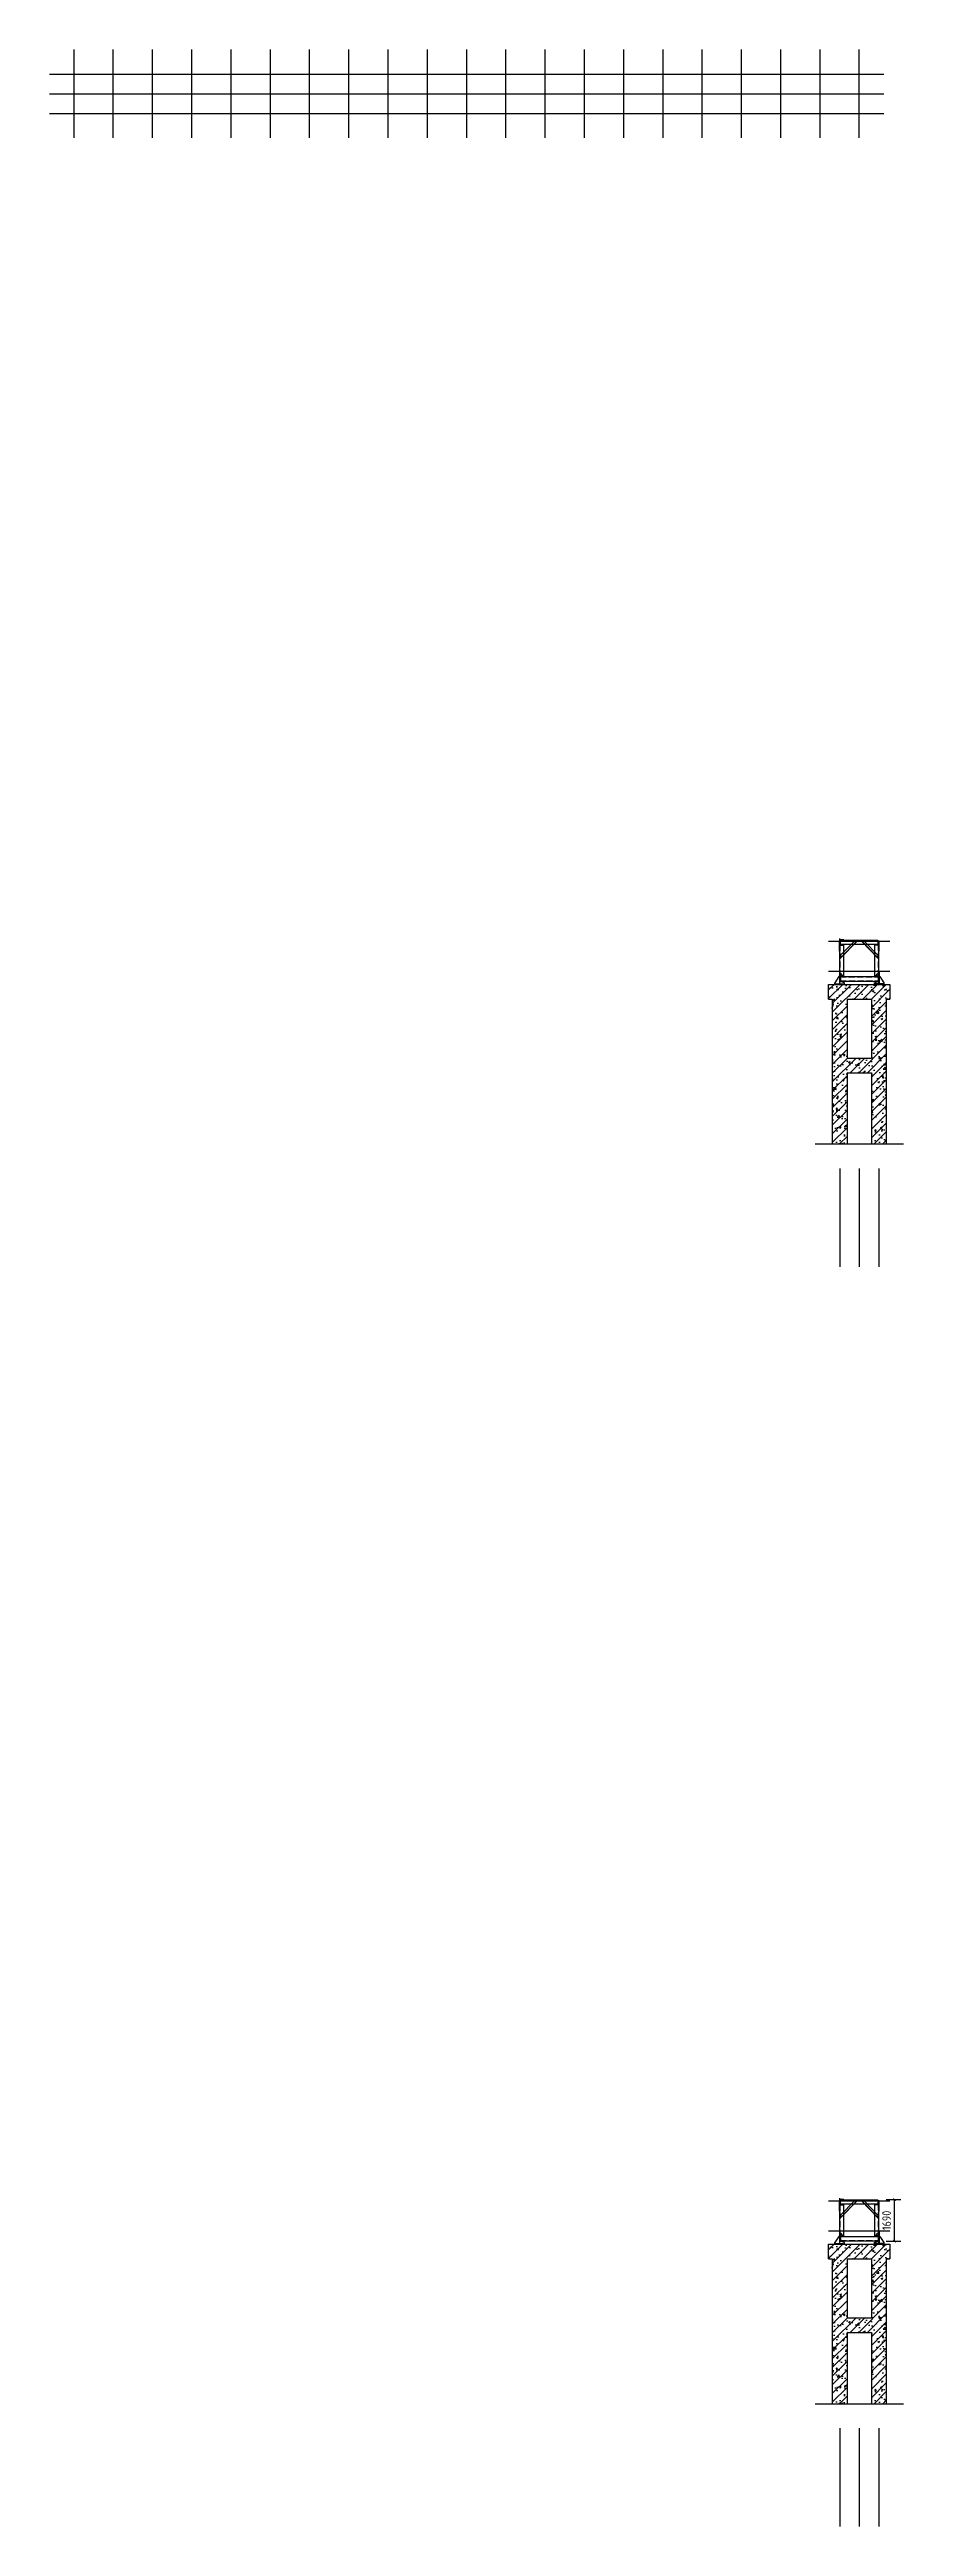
# Model space of a CAD drawing. Extents: x 23521 to 169118, y -86502 to 21244.
# Drawn here: x 23521 to 58321, y -79629 to 21244 of the extents above; entities that cross this region are included whole.
import ezdxf

# ---------------------------------------------------------------- set-up
doc = ezdxf.new("R2010")
doc.units = 0
doc.header["$LTSCALE"] = 1000
doc.header["$MEASUREMENT"] = 0
doc.linetypes.add('DASH', pattern=[0.35, 0.25, -0.1])
doc.layers.add('AXIS', color=3, linetype='Continuous')
doc.layers.add('DOTE', color=1, linetype='Continuous')
doc.styles.get("Standard").update_dxf_attribs({"font": 'gbenor.shx', "bigfont": 'gbcbig.shx'})
doc.dimstyles.get("Standard").update_dxf_attribs({"dimscale": 100, "dimtxt": 3.5, "dimasz": 1, "dimexe": 2.5, "dimexo": 3, "dimgap": 1.5, "dimtad": 1, "dimdec": 0, "dimzin": 0, "dimdsep": 46, "dimtxsty": 'Standard', "dimblk": 'ARCHTICK', "dimcen": 0.09, "dimadec": 0, "dimazin": 0, "dimtfac": 1, "dimtdec": 0, "dimtix": 1, "dimtmove": 2, "dimatfit": 3, "dimfxl": 1, "dimtolj": 1, "dimtzin": 0, "dimarcsym": 0})

msp = doc.modelspace()

# ---------------------------------------------------------------- blocks, each defined once
blk = doc.blocks.new('_ArchTick')
at = {"color": 0, "linetype": 'ByBlock', "const_width": 0.4}
blk.add_lwpolyline([(-0.5, -0.5), (0.5, 0.5)], dxfattribs=at)
blk = doc.blocks.new('*D119')
at = {"color": 0, "lineweight": -2}
for p, q in [((57613, -66319), (58206, -66319)), ((57956, -68009), (57956, -66319)), ((57613, -68009), (58206, -68009))]:
    blk.add_line(p, q, dxfattribs=at)
at = {"layer": 'Defpoints', "color": 0}
for p in [(57313, -66319), (57956, -66319), (57313, -68009)]:
    blk.add_point(p, dxfattribs=at)
at = {"color": 0, "lineweight": -2, "xscale": 100, "yscale": 100, "zscale": 100}
for p, rotation in [((57956, -66319), 90), ((57956, -68009), 270)]:
    blk.add_blockref('_ArchTick', p, dxfattribs=dict(at, rotation=rotation))
at = {"color": 0, "insert": (57631, -67164), "char_height": 350, "attachment_point": 5, "rotation": 90}
blk.add_mtext('\\A1;1690', dxfattribs=at)

# ---------------------------------------------------------------- dimensions: what is measured, and where the dimension line sits
at = {"color": 4}
dim = msp.add_linear_dim(base=(57955.9, -66318.7), p1=(57312.6, -68008.7), p2=(57312.6, -66318.7), angle=90, dimstyle='Standard', dxfattribs=at)
dim.commit()
dim.dimension.update_dxf_attribs({"geometry": '*D119', "text_midpoint": (57630.9, -67163.7)})

# ---------------------------------------------------------------- hatches: boundary and pattern name
h = msp.add_hatch()
h.set_pattern_fill('钢筋混凝土', color=256, scale=100, style=0)
h.set_pattern_definition([(45, (0, -3735.23), (-176.7767, 176.7767), []), (50, (0, -3735.2), (717.26, -62.752), [75, -825]), (355, (0, -3735.2), (-138.751, 752.192), [60, -660]), (100.4514, (59.8, -3740.45), (578.509, 689.4395), [63.74, -701.142]), (46.1842, (0, -3535.2), (1067.241, -165.519), [112.5, -1237.5]), (96.6356, (88.9, -3549), (934.663, 974.118), [95.61, -1051.713]), (351.1842, (0, -3535.2), (934.662, 974.119), [90, -990]), (21, (100, -3585.2), (596.907, -402.619), [75, -825]), (326, (100, -3585.2), (243.315, 725.15), [60, -660]), (71.4514, (149.74, -3618.8), (840.223, 322.5305), [63.74, -701.142]), (37.5, (0, -3735.23), (12.1599, 332.8939), [0, -652, 0, -670, 0, -662.5]), (7.5, (0, -3735.23), (263.0695, 394.4117), [0, -382, 0, -637, 0, -252.5]), (327.5, (-223, -3735.23), (533.8224, -22.5549), [0, -250, 0, -780, 0, -1035]), (317.5, (-323, -3735.23), (583.186, 100.105), [0, -325, 0, -518, 0, -735])])
h.paths.add_polyline_path([(55420.6, -23325.9), (56020.6, -23325.9), (56020.6, -20425.9), (57020.6, -20425.9), (57020.6, -23325.9), (57620.6, -23325.9), (57620.6, -17425.9), (57770.6, -17425.9), (57770.6, -16825.9), (55270.6, -16825.9), (55270.6, -17425.9), (55420.6, -17425.9)])
h.paths.add_polyline_path([(56020.6, -17425.9), (56020.6, -19825.9), (57020.6, -19825.9), (57020.6, -17425.9)], flags=17)
h = msp.add_hatch()
h.set_pattern_fill('钢筋混凝土', color=256, scale=100, style=0)
h.set_pattern_definition([(45, (0, -55038.06), (-176.7767, 176.7767), []), (50, (0, -55038.06), (717.26, -62.752), [75, -825]), (355, (0, -55038.06), (-138.751, 752.192), [60, -660]), (100.4514, (59.8, -55043.3), (578.509, 689.4395), [63.74, -701.142]), (46.1842, (0, -54838.1), (1067.241, -165.519), [112.5, -1237.5]), (96.6356, (88.9, -54851.8), (934.663, 974.118), [95.61, -1051.713]), (351.1842, (0, -54838.1), (934.662, 974.119), [90, -990]), (21, (100, -54888.06), (596.907, -402.619), [75, -825]), (326, (100, -54888.06), (243.315, 725.15), [60, -660]), (71.4514, (149.74, -54921.6), (840.223, 322.5305), [63.74, -701.142]), (37.5, (0, -55038.06), (12.1599, 332.8939), [0, -652, 0, -670, 0, -662.5]), (7.5, (0, -55038.06), (263.0695, 394.4117), [0, -382, 0, -637, 0, -252.5]), (327.5, (-223, -55038.06), (533.8224, -22.5549), [0, -250, 0, -780, 0, -1035]), (317.5, (-323, -55038.06), (583.186, 100.105), [0, -325, 0, -518, 0, -735])])
h.paths.add_polyline_path([(55420.6, -74628.7), (56020.6, -74628.7), (56020.6, -71728.7), (57020.6, -71728.7), (57020.6, -74628.7), (57620.6, -74628.7), (57620.6, -68728.7), (57770.6, -68728.7), (57770.6, -68128.7), (55270.6, -68128.7), (55270.6, -68728.7), (55420.6, -68728.7)])
h.paths.add_polyline_path([(56020.6, -68728.7), (56020.6, -71128.7), (57020.6, -71128.7), (57020.6, -68728.7)], flags=17)

# ---------------------------------------------------------------- linework, layer by layer
at = {"color": 4}
for p, q in [((55720.6, -16285.9), (55720.6, -14961.7)), ((55759.6, -15642.9), (56320.6, -15060.9)), ((55759.6, -15758.1), (56431.7, -15060.9)), ((56320.6, -15060.9), (56431.7, -15060.9)), ((57281.6, -15758.1), (56609.4, -15060.9)), ((56720.6, -15060.9), (56609.4, -15060.9)), ((57281.6, -15642.9), (56720.6, -15060.9)), ((55759.6, -15642.9), (55759.6, -15758.1)), ((57281.6, -15642.9), (57281.6, -15758.1)), ((55720.6, -67588.7), (55720.6, -66264.5)), ((55759.6, -66945.7), (56320.6, -66363.7)), ((55759.6, -67061), (56431.7, -66363.7)), ((56320.6, -66363.7), (56431.7, -66363.7)), ((57281.6, -67061), (56609.4, -66363.7)), ((56720.6, -66363.7), (56609.4, -66363.7)), ((57281.6, -66945.7), (56720.6, -66363.7)), ((55759.6, -66945.7), (55759.6, -67061)), ((57281.6, -66945.7), (57281.6, -67061))]:
    msp.add_line(p, q, dxfattribs=at)
at = {"color": 3}
for p, q in [((55888.6, -15015.9), (55728.6, -15015.9)), ((55728.6, -15015.9), (55728.6, -15175.9)), ((55742.6, -15051), (55742.6, -15156.7)), ((55747.6, -15189.9), (55747.6, -15051.4)), ((55865.9, -15029.9), (55762.6, -15029.9)), ((55762.6, -15029.9), (57278.5, -15029.9)), ((57293.6, -15189.9), (57293.6, -15051.4)), ((55747.6, -15189.9), (57293.6, -15189.9)), ((55728.6, -16545.9), (55728.6, -16705.9)), ((55728.6, -16705.9), (55888.6, -16705.9)), ((55733.6, -16511.9), (57307.6, -16511.9)), ((55742.6, -16568.5), (55742.6, -16671.9)), ((55747.6, -16568.1), (55747.6, -16671.4)), ((55920.6, -16765.9), (55758.6, -16705.9)), ((55763.7, -16691.9), (55869.4, -16691.9)), ((55763.7, -16691.9), (57277.5, -16691.9)), ((55768.7, -16691.9), (55768.7, -16681.4)), ((57120.6, -16765.9), (57282.6, -16705.9)), ((57120.6, -16765.9), (57120.6, -16805.9)), ((57120.6, -16805.9), (57120.6, -16825.9)), ((57272.5, -16691.9), (57272.5, -16681.4)), ((57293.6, -16568.1), (57293.6, -16671.4)), ((57520.6, -16765.9), (57520.6, -16805.9)), ((57520.6, -16805.9), (57520.6, -16825.9)), ((55888.6, -66318.7), (55728.6, -66318.7)), ((55728.6, -66318.7), (55728.6, -66478.7)), ((55742.6, -66353.8), (55742.6, -66459.5)), ((55747.6, -66492.7), (55747.6, -66354.2)), ((55747.6, -66492.7), (57293.6, -66492.7)), ((55865.9, -66332.7), (55762.6, -66332.7)), ((55762.6, -66332.7), (57278.5, -66332.7)), ((57293.6, -66492.7), (57293.6, -66354.2)), ((55728.6, -67848.7), (55728.6, -68008.7)), ((55728.6, -68008.7), (55888.6, -68008.7)), ((55733.6, -67814.7), (57307.6, -67814.7)), ((55742.6, -67871.3), (55742.6, -67974.7)), ((55747.6, -67870.9), (55747.6, -67974.2)), ((55920.6, -68068.7), (55758.6, -68008.7)), ((55763.7, -67994.7), (55869.4, -67994.7)), ((55763.7, -67994.7), (57277.5, -67994.7)), ((55768.7, -67994.7), (55768.7, -67984.2)), ((57120.6, -68068.7), (57282.6, -68008.7)), ((57120.6, -68068.7), (57120.6, -68108.7)), ((57120.6, -68108.7), (57120.6, -68128.7)), ((57272.5, -67994.7), (57272.5, -67984.2)), ((57293.6, -67870.9), (57293.6, -67974.2)), ((57520.6, -68068.7), (57520.6, -68108.7)), ((57520.6, -68108.7), (57520.6, -68128.7))]:
    msp.add_line(p, q, dxfattribs=at)
at = {"color": 2}
for p, q in [((55728.6, -16491.9), (55728.6, -15060.9)), ((57312.6, -16491.9), (57312.6, -15060.9)), ((55888.6, -16491.9), (55888.6, -15229.9)), ((57152.6, -16491.9), (57152.6, -15229.9)), ((55728.6, -67794.7), (55728.6, -66363.7)), ((55888.6, -67794.7), (55888.6, -66532.7)), ((57152.6, -67794.7), (57152.6, -66532.7)), ((57312.6, -67794.7), (57312.6, -66363.7))]:
    msp.add_line(p, q, dxfattribs=at)
at = {"color": 3, "linetype": 'DASH'}
for p, q in [((55750.4, -15043.9), (57290.8, -15043.9)), ((55733.6, -16522.4), (57307.6, -16522.4)), ((55753.2, -16681.4), (57288, -16681.4)), ((55750.4, -66346.7), (57290.8, -66346.7)), ((55733.6, -67825.2), (57307.6, -67825.2)), ((55753.2, -67984.2), (57288, -67984.2))]:
    msp.add_line(p, q, dxfattribs=at)
at = {"color": 3, "linetype": 'DASH', "ltscale": 0.1}
for p, q in [((55759.6, -15748), (56422, -15060.9)), ((57281.6, -15748), (56619.2, -15060.9)), ((55759.6, -67050.9), (56422, -66363.7)), ((57281.6, -67050.9), (56619.2, -66363.7))]:
    msp.add_line(p, q, dxfattribs=at)
at = {"color": 2, "linetype": 'DASH'}
for p, q in [((55728.6, -15229.9), (55888.6, -15229.9)), ((55742.6, -16491.9), (55742.6, -15229.9)), ((57312.6, -15229.9), (57152.6, -15229.9)), ((57298.6, -16491.9), (57298.6, -15229.9)), ((55728.6, -16491.9), (55888.6, -16491.9)), ((57312.6, -16491.9), (57152.6, -16491.9)), ((55728.6, -66532.7), (55888.6, -66532.7)), ((55742.6, -67794.7), (55742.6, -66532.7)), ((57312.6, -66532.7), (57152.6, -66532.7)), ((57298.6, -67794.7), (57298.6, -66532.7)), ((55728.6, -67794.7), (55888.6, -67794.7)), ((57312.6, -67794.7), (57152.6, -67794.7))]:
    msp.add_line(p, q, dxfattribs=at)
for p, q in [((55682.6, -16511.9), (55520.6, -16765.9)), ((55520.6, -16825.9), (55520.6, -16765.9)), ((55920.6, -16825.9), (55920.6, -16765.9)), ((57358.6, -16511.9), (57520.6, -16765.9)), ((55682.6, -67814.7), (55520.6, -68068.7)), ((55520.6, -68128.7), (55520.6, -68068.7)), ((55920.6, -68128.7), (55920.6, -68068.7)), ((57358.6, -67814.7), (57520.6, -68068.7))]:
    msp.add_line(p, q)
at = {"color": 6, "linetype": 'DASH'}
for p, q in [((55742.6, -16381.9), (55772.6, -16381.9)), ((55742.6, -16381.9), (55742.6, -16511.9)), ((55842.6, -16511.9), (55742.6, -16511.9)), ((55842.6, -16481.9), (55772.6, -16381.9)), ((55842.6, -16511.9), (55842.6, -16481.9)), ((57198.6, -16481.9), (57268.6, -16381.9)), ((57198.6, -16511.9), (57198.6, -16481.9)), ((57198.6, -16511.9), (57298.6, -16511.9)), ((57298.6, -16381.9), (57268.6, -16381.9)), ((57298.6, -16381.9), (57298.6, -16511.9)), ((55742.6, -67684.7), (55772.6, -67684.7)), ((55742.6, -67684.7), (55742.6, -67814.7)), ((55842.6, -67814.7), (55742.6, -67814.7)), ((55842.6, -67784.7), (55772.6, -67684.7)), ((55842.6, -67814.7), (55842.6, -67784.7)), ((57198.6, -67784.7), (57268.6, -67684.7)), ((57198.6, -67814.7), (57198.6, -67784.7)), ((57198.6, -67814.7), (57298.6, -67814.7)), ((57298.6, -67684.7), (57268.6, -67684.7)), ((57298.6, -67684.7), (57298.6, -67814.7))]:
    msp.add_line(p, q, dxfattribs=at)
at = {"color": 4}
for points in [[(55712.6, -15070.9), (55728.6, -15070.9), (55728.6, -15480.9), (55712.6, -15480.9)], [(57328.6, -15070.9), (57312.6, -15070.9), (57312.6, -15480.9), (57328.6, -15480.9)], [(55712.6, -66373.7), (55728.6, -66373.7), (55728.6, -66783.7), (55712.6, -66783.7)], [(57328.6, -66373.7), (57312.6, -66373.7), (57312.6, -66783.7), (57328.6, -66783.7)]]:
    msp.add_lwpolyline(points, close=True, dxfattribs=at)
for points in [[(55728.6, -16285.9), (55712.6, -16285.9), (55712.6, -16805.9), (55728.6, -16805.9)], [(57312.6, -16285.9), (57328.6, -16285.9), (57328.6, -16805.9), (57312.6, -16805.9)], [(55728.6, -67588.7), (55712.6, -67588.7), (55712.6, -68108.7), (55728.6, -68108.7)], [(57312.6, -67588.7), (57328.6, -67588.7), (57328.6, -68108.7), (57312.6, -68108.7)]]:
    msp.add_lwpolyline(points, close=True)
for points in [[(55733.6, -16543.5), (55733.6, -16511.9)], [(57307.6, -16543.5), (57307.6, -16511.9)], [(55733.6, -67846.3), (55733.6, -67814.7)], [(57307.6, -67846.3), (57307.6, -67814.7)]]:
    msp.add_lwpolyline(points)
at = {"color": 3}
for centre, radius, start, end in [((55767.5, -15054.6), 25.2, 101.267732, 171.731412), ((55767.5, -15054.6), 20.2, 147.960547, 170.762797), ((55858.8, -14993.1), 37.5, 280.948296, 322.543481), ((57273.6, -15054.6), 20.2, 9.237203, 32.039453), ((55708.6, -15146.6), 35.5, 304.3238, 343.472492), ((55705.8, -16575.6), 37.5, 10.948296, 52.543481), ((55705.8, -16575.6), 42.5, 10.281789, 49.134051), ((55767.3, -16666.9), 25.2, 191.267732, 261.731412), ((55766.9, -16667.1), 19.8, 192.303223, 225.954041), ((55859.3, -16725.9), 35.5, 34.3238, 73.472492), ((57274.2, -16667.1), 19.8, 314.045959, 347.696777), ((57335.4, -16575.6), 42.5, 130.865949, 169.718211), ((55708.6, -66449.4), 35.5, 304.3238, 343.472492), ((55767.5, -66357.4), 25.2, 101.267732, 171.731412), ((55767.5, -66357.4), 20.2, 147.960547, 170.762797), ((55858.8, -66295.9), 37.5, 280.948296, 322.543481), ((57273.6, -66357.4), 20.2, 9.237203, 32.039453), ((55705.8, -67878.5), 37.5, 10.948296, 52.543481), ((55705.8, -67878.5), 42.5, 10.281789, 49.134051), ((55767.3, -67969.8), 25.2, 191.267732, 261.731412), ((55766.9, -67970), 19.8, 192.303223, 225.954041), ((55859.3, -68028.7), 35.5, 34.3238, 73.472492), ((57274.2, -67970), 19.8, 314.045959, 347.696777), ((57335.4, -67878.5), 42.5, 130.865949, 169.718211)]:
    msp.add_arc(centre, radius, start, end, dxfattribs=at)
at = {"layer": 'AXIS'}
for p, q in [((55720.6, -24325.9), (55720.6, -28325.9)), ((56520.6, -24325.9), (56520.6, -28325.9)), ((57320.6, -24325.9), (57320.6, -28325.9)), ((55720.6, -75628.7), (55720.6, -79628.7)), ((56520.6, -75628.7), (56520.6, -79628.7)), ((57320.6, -75628.7), (57320.6, -79628.7))]:
    msp.add_line(p, q, dxfattribs=at)
at = {"layer": 'DOTE'}
for p, q in [((24520.6, 17644.1), (24520.6, 21244.1)), ((26120.6, 17644.1), (26120.6, 21244.1)), ((27720.6, 17644.1), (27720.6, 21244.1)), ((29320.6, 17644.1), (29320.6, 21244.1)), ((30920.6, 17644.1), (30920.6, 21244.1)), ((32520.6, 17644.1), (32520.6, 21244.1)), ((34120.6, 17644.1), (34120.6, 21244.1)), ((35720.6, 17644.1), (35720.6, 21244.1)), ((37320.6, 17644.1), (37320.6, 21244.1)), ((38920.6, 17644.1), (38920.6, 21244.1)), ((40520.6, 17644.1), (40520.6, 21244.1)), ((42120.6, 17644.1), (42120.6, 21244.1)), ((43720.6, 17644.1), (43720.6, 21244.1)), ((45320.6, 17644.1), (45320.6, 21244.1)), ((46920.6, 17644.1), (46920.6, 21244.1)), ((48520.6, 17644.1), (48520.6, 21244.1)), ((50120.6, 17644.1), (50120.6, 21244.1)), ((51720.6, 17644.1), (51720.6, 21244.1)), ((53320.6, 17644.1), (53320.6, 21244.1)), ((54920.6, 17644.1), (54920.6, 21244.1)), ((56520.6, 17644.1), (56520.6, 21244.1)), ((23520.6, 20244.1), (57520.6, 20244.1)), ((23520.6, 19444.1), (57520.6, 19444.1)), ((23520.6, 18644.1), (57520.6, 18644.1)), ((55270.6, -15060.9), (57770.6, -15060.9)), ((55270.6, -16285.9), (57770.6, -16285.9)), ((55270.6, -16825.9), (57770.6, -16825.9)), ((55270.6, -17425.9), (55270.6, -16825.9)), ((55520.6, -16805.9), (55920.6, -16805.9)), ((55712.6, -16511.9), (55682.6, -16511.9)), ((57520.6, -16805.9), (57120.6, -16805.9)), ((57328.6, -16511.9), (57358.6, -16511.9)), ((57770.6, -16825.9), (57770.6, -17425.9)), ((55270.6, -17425.9), (55420.6, -17425.9)), ((55420.6, -17425.9), (55420.6, -23325.9)), ((56020.6, -17425.9), (57020.6, -17425.9)), ((56020.6, -17425.9), (56020.6, -19825.9)), ((57020.6, -17425.9), (57020.6, -19825.9)), ((57620.6, -17425.9), (57770.6, -17425.9)), ((57620.6, -17425.9), (57620.6, -23325.9)), ((56020.6, -19825.9), (57020.6, -19825.9)), ((56020.6, -20425.9), (56020.6, -23325.9)), ((56020.6, -20425.9), (57020.6, -20425.9)), ((57020.6, -20425.9), (57020.6, -23325.9)), ((54720.6, -23325.9), (58320.6, -23325.9)), ((55270.6, -66363.7), (57770.6, -66363.7)), ((55270.6, -67588.7), (57770.6, -67588.7)), ((55270.6, -68128.7), (57770.6, -68128.7)), ((55270.6, -68728.7), (55270.6, -68128.7)), ((55520.6, -68108.7), (55920.6, -68108.7)), ((55712.6, -67814.7), (55682.6, -67814.7)), ((57520.6, -68108.7), (57120.6, -68108.7)), ((57328.6, -67814.7), (57358.6, -67814.7)), ((57770.6, -68128.7), (57770.6, -68728.7)), ((55270.6, -68728.7), (55420.6, -68728.7)), ((55420.6, -68728.7), (55420.6, -74628.7)), ((56020.6, -68728.7), (57020.6, -68728.7)), ((56020.6, -68728.7), (56020.6, -71128.7)), ((57020.6, -68728.7), (57020.6, -71128.7)), ((57620.6, -68728.7), (57770.6, -68728.7)), ((57620.6, -68728.7), (57620.6, -74628.7)), ((56020.6, -71128.7), (57020.6, -71128.7)), ((56020.6, -71728.7), (56020.6, -74628.7)), ((56020.6, -71728.7), (57020.6, -71728.7)), ((57020.6, -71728.7), (57020.6, -74628.7)), ((54720.6, -74628.7), (58320.6, -74628.7))]:
    msp.add_line(p, q, dxfattribs=at)

msp.set_redraw_order([(e.dxf.handle, doc.entitydb.next_handle()) for e in msp.query("TEXT MTEXT ATTDEF DIMENSION ARC_DIMENSION")])  # texts and dimensions are drawn at this point

doc.saveas('drawing.dxf')
